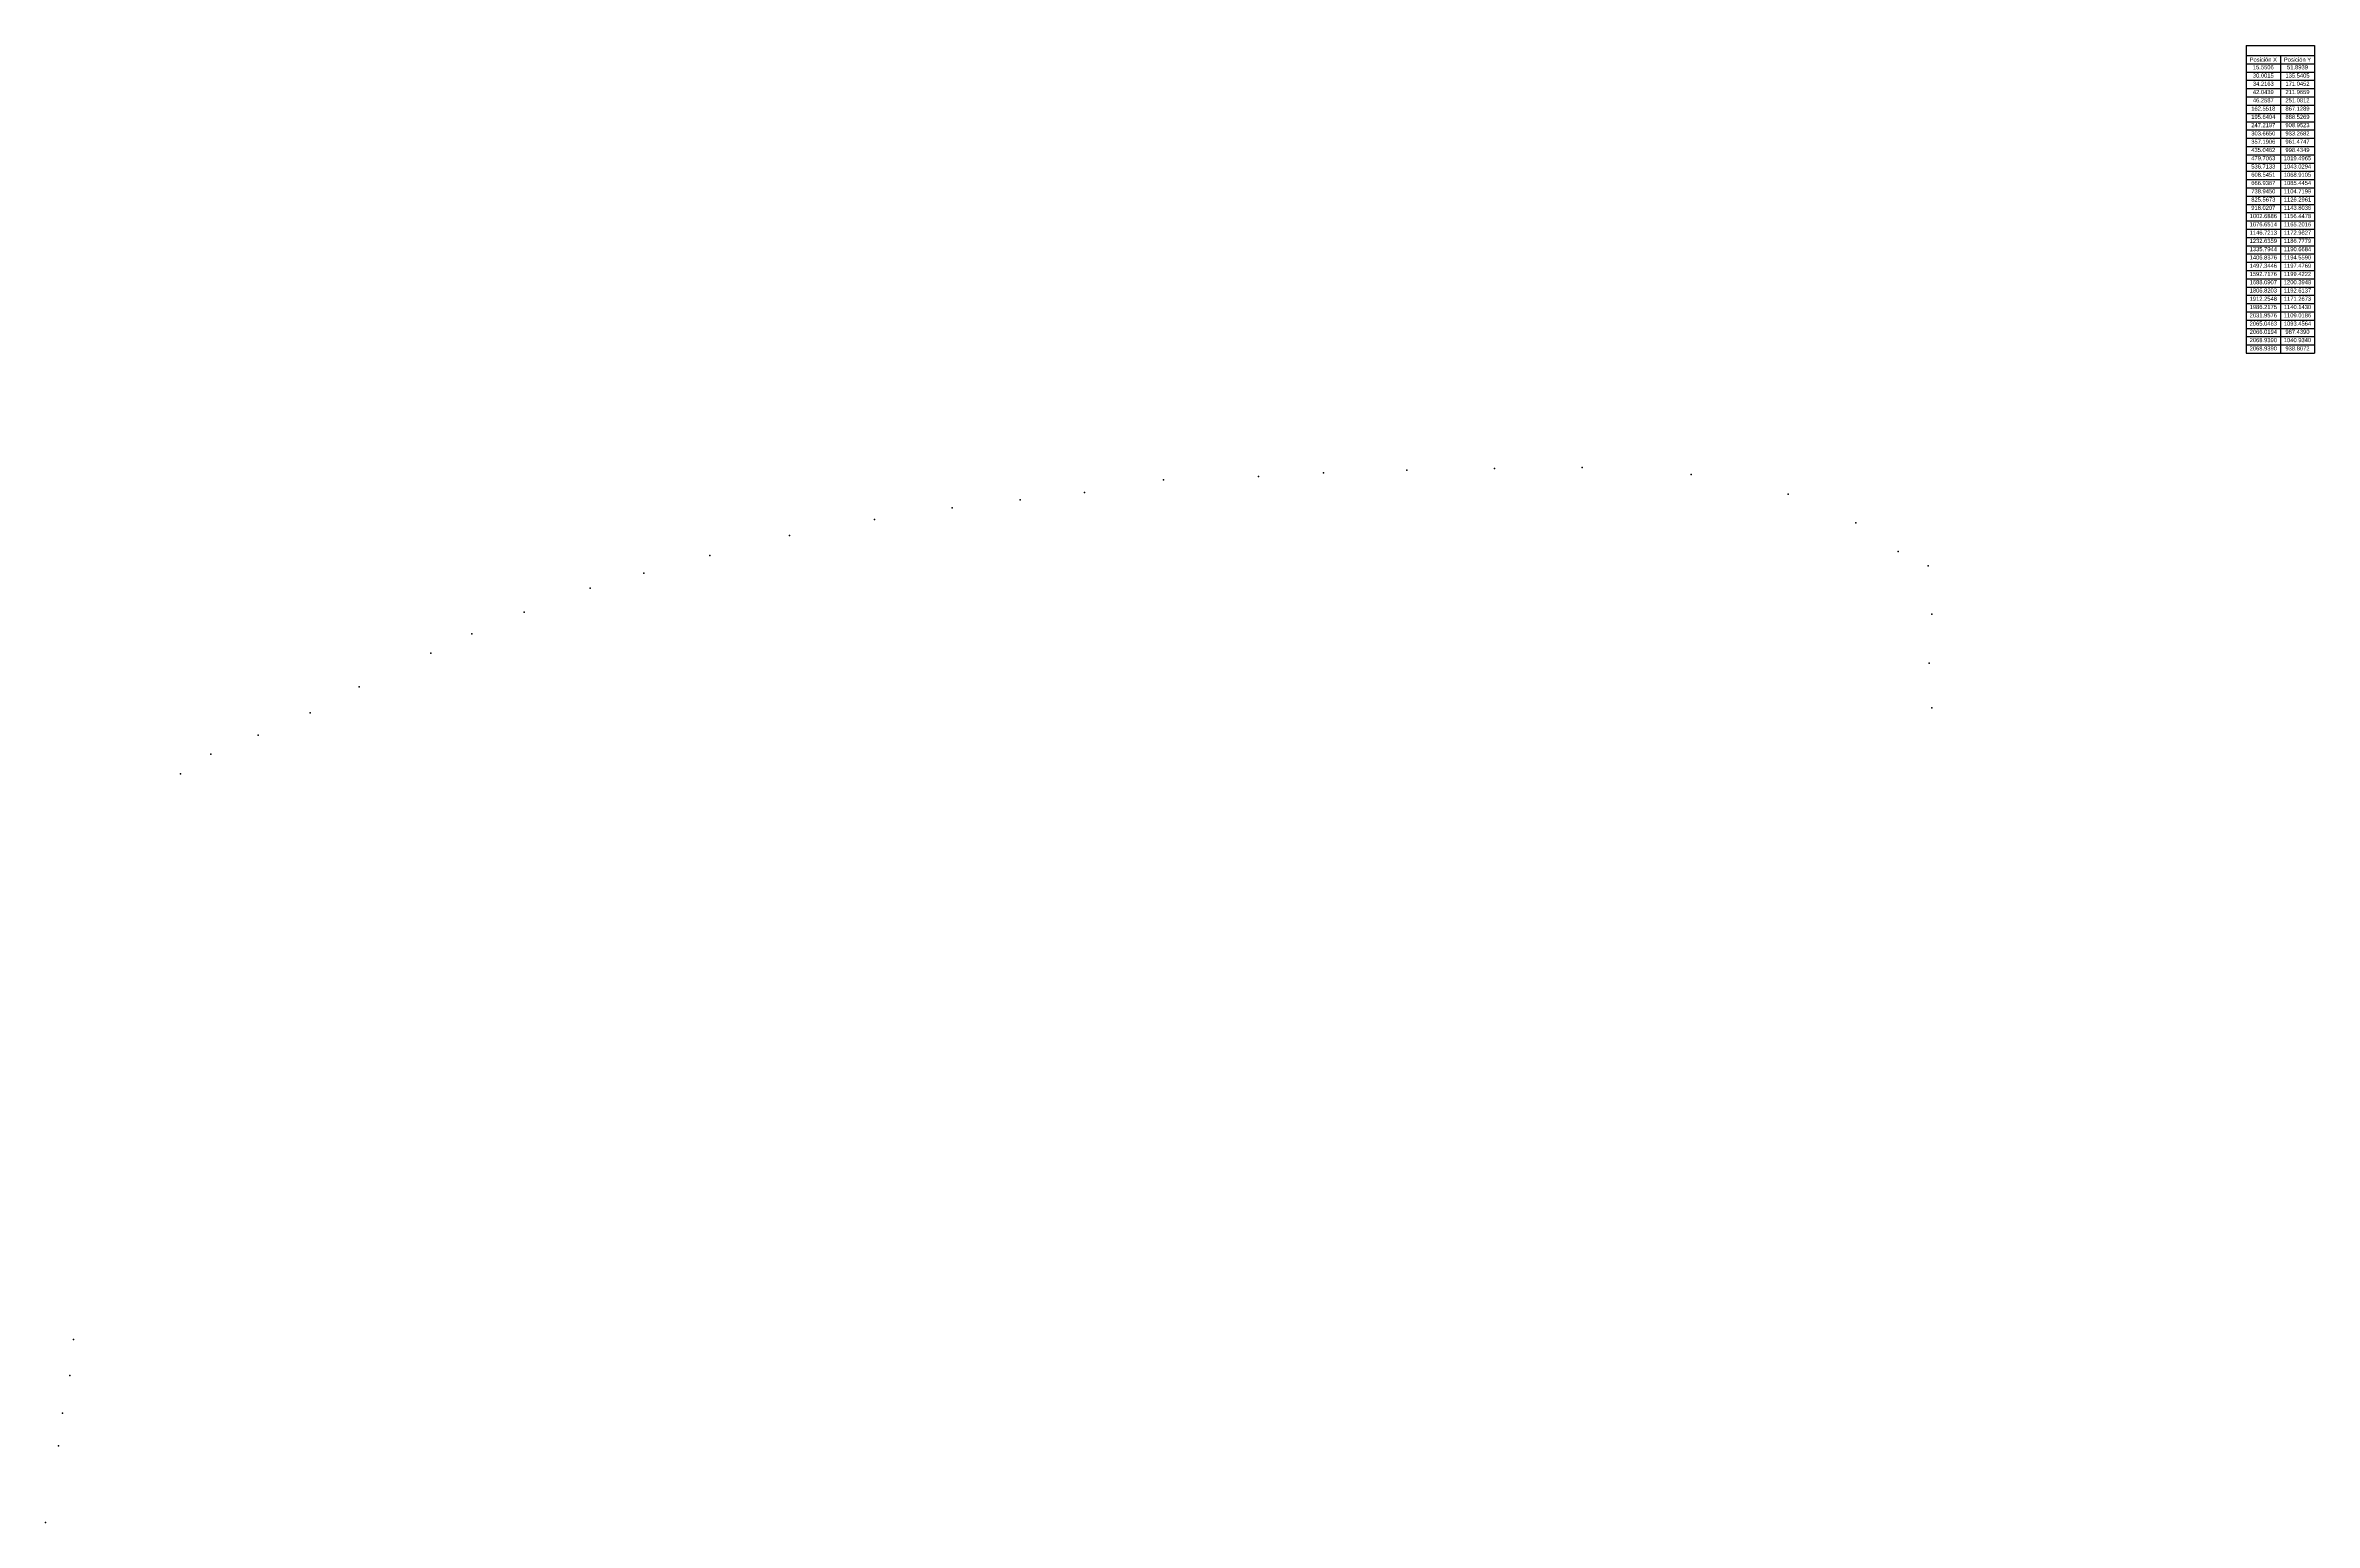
# Model space of a CAD drawing. Header units: millimetres. Extents: x 16 to 2485, y 52 to 1660.
import ezdxf

# ---------------------------------------------------------------- set-up
doc = ezdxf.new("R2010")
doc.units = ezdxf.units.MM
doc.styles.get("Standard").update_dxf_attribs({"font": 'arial.ttf'})

# ---------------------------------------------------------------- blocks, each defined once
blk = doc.blocks.new('*T2')
at = {"color": 0, "linetype": 'ByBlock', "lineweight": -2, "transparency": 16777216}
for p, q in [((0, 0), (74.4, 0)), ((0, 0), (0, -335)), ((74.4, 0), (74.4, -335)), ((0, -11), (74.4, -11)), ((0, -20), (74.4, -20)), ((37.2, -11), (37.2, -335)), ((0, -29), (74.4, -29)), ((0, -38), (74.4, -38)), ((0, -47), (74.4, -47)), ((0, -56), (74.4, -56)), ((0, -65), (74.4, -65)), ((0, -74), (74.4, -74)), ((0, -83), (74.4, -83)), ((0, -92), (74.4, -92)), ((0, -101), (74.4, -101)), ((0, -110), (74.4, -110)), ((0, -119), (74.4, -119)), ((0, -128), (74.4, -128)), ((0, -137), (74.4, -137)), ((0, -146), (74.4, -146)), ((0, -155), (74.4, -155)), ((0, -164), (74.4, -164)), ((0, -173), (74.4, -173)), ((0, -182), (74.4, -182)), ((0, -191), (74.4, -191)), ((0, -200), (74.4, -200)), ((0, -209), (74.4, -209)), ((0, -218), (74.4, -218)), ((0, -227), (74.4, -227)), ((0, -236), (74.4, -236)), ((0, -245), (74.4, -245)), ((0, -254), (74.4, -254)), ((0, -263), (74.4, -263)), ((0, -272), (74.4, -272)), ((0, -281), (74.4, -281)), ((0, -290), (74.4, -290)), ((0, -299), (74.4, -299)), ((0, -308), (74.4, -308)), ((0, -317), (74.4, -317)), ((0, -326), (74.4, -326)), ((0, -335), (74.4, -335))]:
    blk.add_line(p, q, dxfattribs=at)
at = {"color": 0, "transparency": 16777216, "char_height": 4.5, "width": 34.217}
for s, insert, attachment_point in [('Posición X', (18.6, -15.5), 5), ('15.5506', (18.6, -21.5), 2), ('Posición Y', (55.8, -15.5), 5), ('51.8939', (55.8, -21.5), 2), ('42.0439', (18.6, -48.5), 2), ('30.0015', (18.6, -30.5), 2), ('34.2163', (18.6, -39.5), 2), ('211.9659', (55.8, -48.5), 2), ('135.5405', (55.8, -30.5), 2), ('171.0452', (55.8, -39.5), 2), ('162.5518', (18.6, -66.5), 2), ('46.2587', (18.6, -57.5), 2), ('251.0812', (55.8, -57.5), 2), ('867.1289', (55.8, -66.5), 2), ('303.6650', (18.6, -93.5), 2), ('247.2197', (18.6, -84.5), 2), ('195.6404', (18.6, -75.5), 2), ('888.5269', (55.8, -75.5), 2), ('908.9523', (55.8, -84.5), 2), ('933.2682', (55.8, -93.5), 2), ('435.0462', (18.6, -111.5), 2), ('479.7063', (18.6, -120.5), 2), ('357.1906', (18.6, -102.5), 2), ('1019.4965', (55.8, -120.5), 2), ('961.4747', (55.8, -102.5), 2), ('998.4349', (55.8, -111.5), 2), ('536.7133', (18.6, -129.5), 2), ('608.5451', (18.6, -138.5), 2), ('666.9367', (18.6, -147.5), 2), ('1043.0294', (55.8, -129.5), 2), ('1068.9105', (55.8, -138.5), 2), ('1085.4454', (55.8, -147.5), 2), ('738.9450', (18.6, -156.5), 2), ('825.5673', (18.6, -165.5), 2), ('1104.7199', (55.8, -156.5), 2), ('1126.2961', (55.8, -165.5), 2), ('1002.6886', (18.6, -183.5), 2), ('1076.6514', (18.6, -192.5), 2), ('918.0207', (18.6, -174.5), 2), ('1143.8036', (55.8, -174.5), 2), ('1156.4478', (55.8, -183.5), 2), ('1165.2016', (55.8, -192.5), 2), ('1146.7213', (18.6, -201.5), 2), ('1232.6359', (18.6, -210.5), 2), ('1335.7944', (18.6, -219.5), 2), ('1172.9827', (55.8, -201.5), 2), ('1186.7779', (55.8, -210.5), 2), ('1190.6684', (55.8, -219.5), 2), ('1406.8376', (18.6, -228.5), 2), ('1497.3446', (18.6, -237.5), 2), ('1592.7176', (18.6, -246.5), 2), ('1194.5590', (55.8, -228.5), 2), ('1197.4769', (55.8, -237.5), 2), ('1199.4222', (55.8, -246.5), 2), ('1688.0907', (18.6, -255.5), 2), ('1806.8203', (18.6, -264.5), 2), ('1200.3948', (55.8, -255.5), 2), ('1192.6137', (55.8, -264.5), 2), ('2031.9576', (18.6, -291.5), 2), ('1912.2548', (18.6, -273.5), 2), ('1986.2175', (18.6, -282.5), 2), ('1171.2673', (55.8, -273.5), 2), ('1140.1430', (55.8, -282.5), 2), ('1109.0186', (55.8, -291.5), 2), ('2065.0463', (18.6, -300.5), 2), ('2066.0194', (18.6, -309.5), 2), ('2068.9390', (18.6, -318.5), 2), ('1093.4564', (55.8, -300.5), 2), ('1040.9340', (55.8, -318.5), 2), ('987.4390', (55.8, -309.5), 2), ('2068.9390', (18.6, -327.5), 2), ('938.8072', (55.8, -327.5), 2)]:
    blk.add_mtext(s, dxfattribs=dict(at, insert=insert, attachment_point=attachment_point))

msp = doc.modelspace()

# ---------------------------------------------------------------- linework, layer by layer
for p in [(1232.6, 1186.8), (1335.8, 1190.7), (1406.8, 1194.6), (1497.3, 1197.5), (1592.7, 1199.4), (1688.1, 1200.4), (1806.8, 1192.6), (1076.7, 1165.2), (1146.7, 1173), (1912.3, 1171.3), (918, 1143.8), (1002.7, 1156.4), (1986.2, 1140.1), (825.6, 1126.3), (738.9, 1104.7), (2032, 1109), (2065, 1093.5), (608.5, 1068.9), (666.9, 1085.4), (536.7, 1043), (2068.9, 1040.9), (479.7, 1019.5), (435, 998.4), (2066, 987.4), (357.2, 961.5), (2068.9, 938.8), (303.7, 933.3), (247.2, 909), (162.6, 867.1), (195.6, 888.5), (46.3, 251.1), (42, 212), (34.2, 171), (30, 135.5), (15.6, 51.9)]:
    msp.add_point(p)

# ---------------------------------------------------------------- block references
msp.add_blockref('*T2', (2411, 1659.8))

doc.saveas('drawing.dxf')
